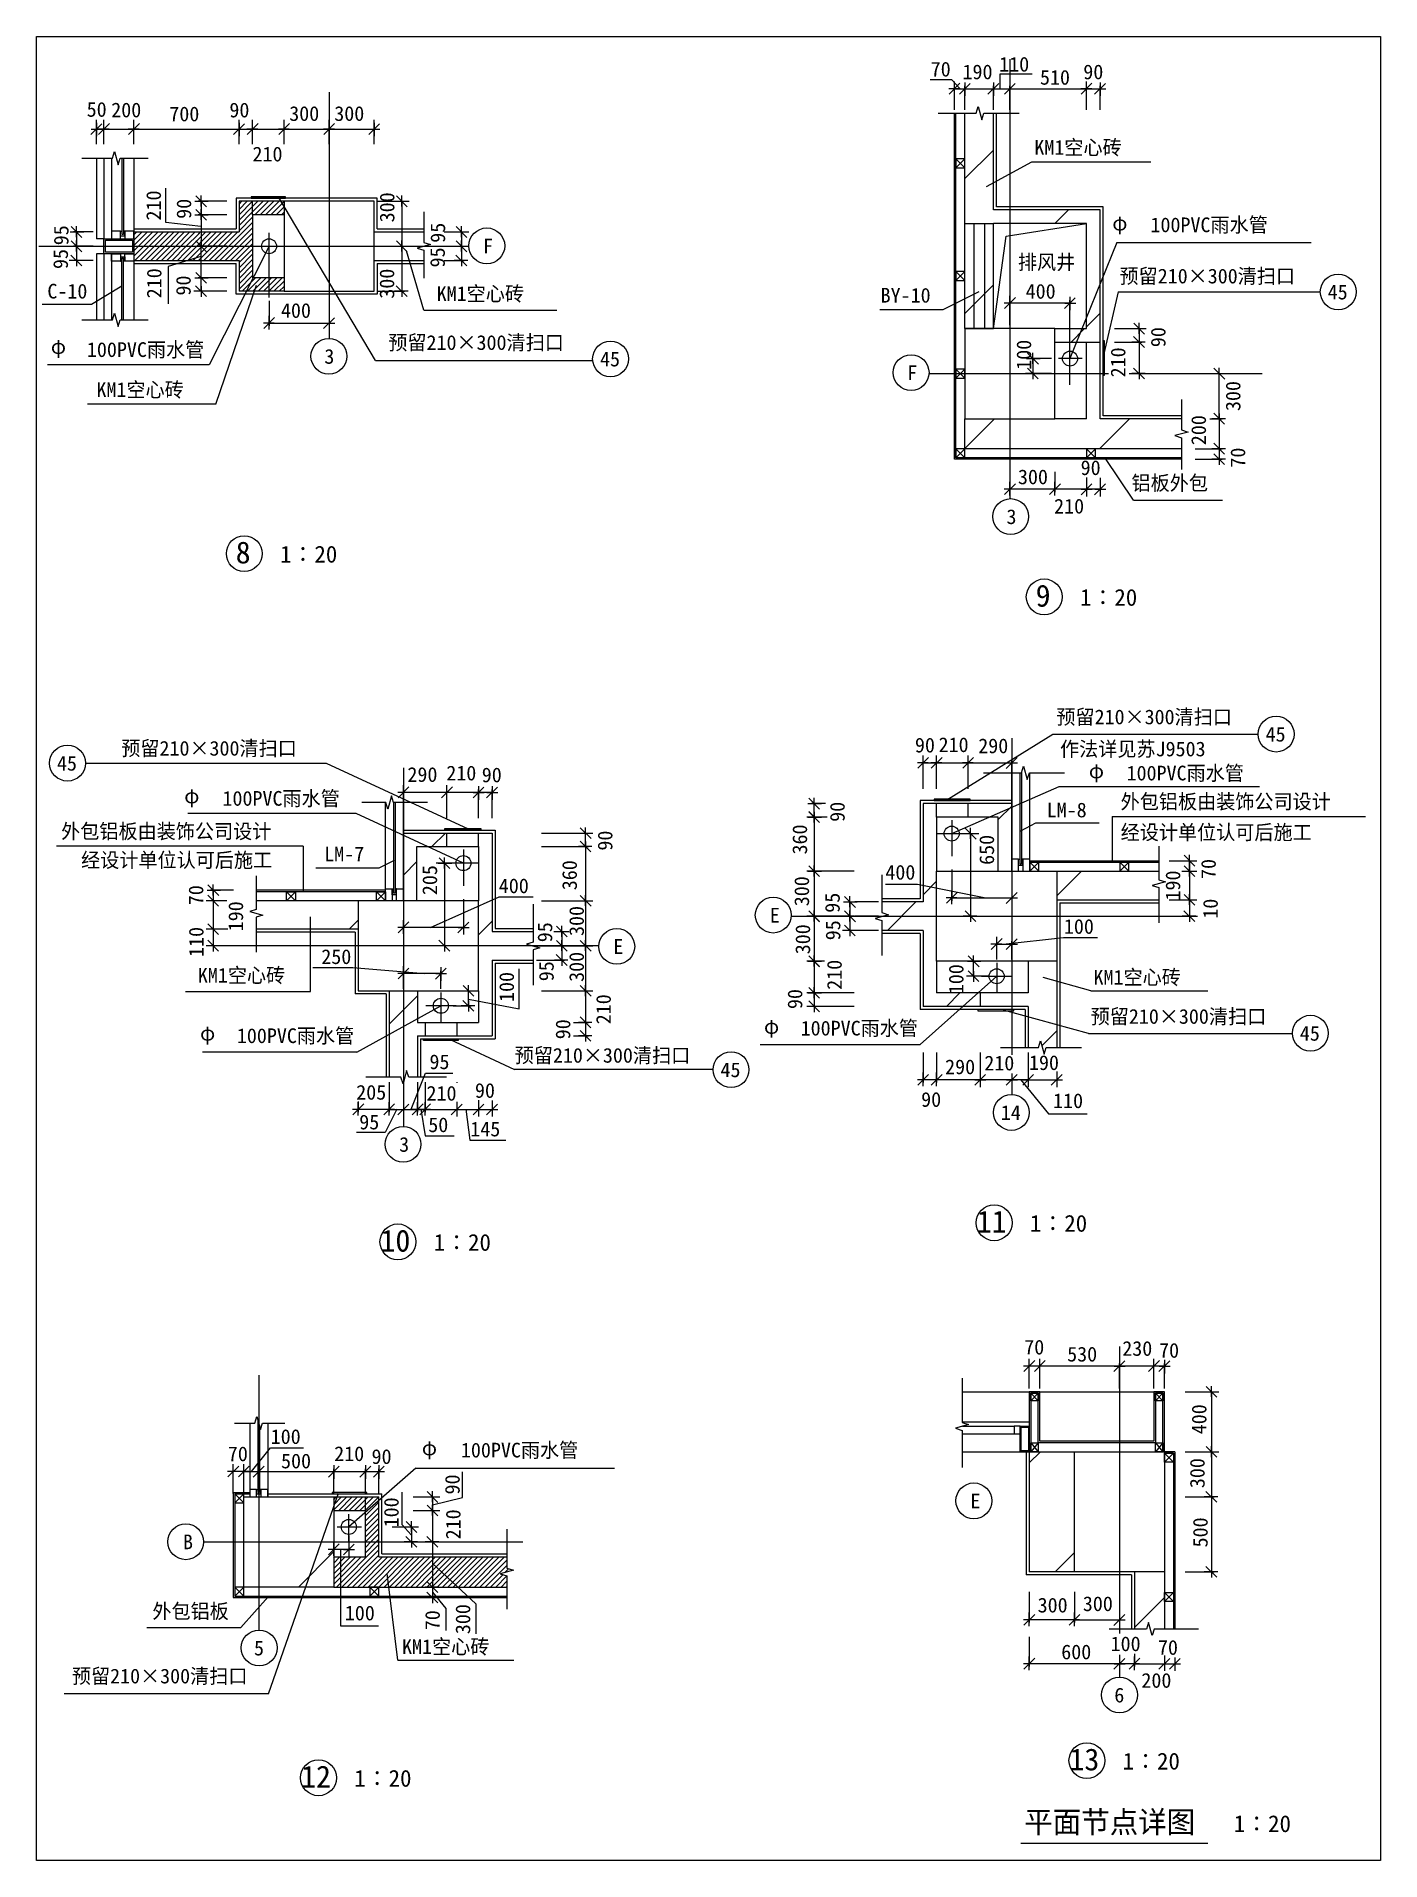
# Model space of a CAD drawing. Header units: metres. Extents: x 64897 to 104848, y 10446 to 64653.
import ezdxf

# ---------------------------------------------------------------- set-up
doc = ezdxf.new("R2010")
doc.units = ezdxf.units.M
for name, color, linetype in [('170', 170, 'Continuous'), ('AXIS', 3, 'Continuous'), ('DOTE', 14, 'Continuous'), ('HATCH', 8, 'Continuous'), ('LVTRY', 6, 'Continuous'), ('MMTEXT', 40, 'Continuous'), ('OTHER', 7, 'Continuous'), ('Q', 4, 'Continuous'), ('TEXT', 3, 'Continuous'), ('WALL', 4, 'Continuous'), ('WINDOW', 2, 'Continuous'), ('细线', 3, 'Continuous')]:
    doc.layers.add(name, color=color, linetype=linetype)

msp = doc.modelspace()

# ---------------------------------------------------------------- texts
for s, height, p in [('110', 437, (93512.75, 63609.78)), ('70', 437, (91477.48, 63463.82)), ('190', 437, (92422.49, 63383.12)), ('510', 437, (94724.99, 63220.46)), ('90', 437, (96013.28, 63382.02)), ('50', 437, (66388.37, 62267.96)), ('200', 437, (67118.75, 62251.04)), ('700', 437, (68845.4, 62132.45)), ('90', 437, (70630.81, 62249.02)), ('300', 437, (72409.6, 62144.34)), ('300', 437, (73748.55, 62144.34)), ('210', 437, (71317.18, 60940.17)), ('400', 437, (94299.49, 56861.87)), ('400', 437, (72163.31, 56291.91)), ('90', 437, (95933.91, 51620.07)), ('300', 437, (94070.35, 51346.99)), ('210', 437, (95145.35, 50476.3)), ('8   ', 651.5, (70818.6, 48993.72)), ('1∶20', 500, (72137.05, 49018.32)), ('9', 651.5, (94597.2, 47709.2)), ('1∶20', 500, (95915.64, 47733.8)), ('90', 437, (91008.58, 43375.67)), ('210', 437, (91711.46, 43386.8)), ('290', 437, (92890.64, 43353.55)), ('290', 437, (75922.98, 42501.26)), ('210', 437, (77078.55, 42545.82)), ('90', 437, (78132.49, 42489.71)), ('400', 437, (78639.17, 39193.94)), ('400', 437, (90128.92, 39596.1)), ('100', 437, (95436.29, 37986.68)), ('250', 437, (73362.74, 37088.2)), ('95', 437, (76577.77, 33964.17)), ('290', 437, (91905.58, 33814.27)), ('210', 437, (93070.27, 33927.3)), ('190', 437, (94398.17, 33938.51)), ('205', 437, (74400.99, 33057.34)), ('210', 437, (76490.18, 33028.96)), ('90', 437, (77929.79, 33111.9)), ('90', 437, (91193.55, 32844.01)), ('110', 437, (95114.53, 32806.98)), ('95', 437, (74491.78, 32173.92)), ('50', 437, (76542.61, 32092.29)), ('145', 437, (77791.08, 31966.08)), ('11', 651.5, (92846.6, 29107.97)), ('1∶20', 500, (94427.25, 29132.56)), ('10', 651.5, (75123.48, 28540.82)), ('1∶20', 500, (76704.13, 28565.42)), ('70', 437, (94257.61, 25484.08)), ('530', 437, (95532.83, 25275.79)), ('230', 437, (97170.97, 25444.71)), ('70', 437, (98265.9, 25388.21)), ('100', 437, (71858.58, 22825.41)), ('70', 437, (70585.12, 22313.23)), ('500', 437, (72166.05, 22100.79)), ('210', 437, (73746.38, 22317.75)), ('90', 437, (74857.17, 22231.64)), ('100', 437, (74061.53, 17583.01)), ('300', 437, (94655.7, 17816.75)), ('300', 437, (95999.35, 17858.33)), ('600', 437, (95357.68, 16426.25)), ('100', 437, (96824.46, 16668.44)), ('70', 437, (98232, 16559.92)), ('200', 437, (97739.64, 15580.28)), ('13', 651.5, (95602.96, 13124.55)), ('1∶20', 500, (97183.61, 13149.14)), ('12', 651.5, (72762.81, 12614.75)), ('1∶20', 500, (74343.46, 12639.35)), ('平面节点详图   ', 651.5, (94257.59, 11264.38)), ('1∶20', 500, (100485.28, 11291.02))]:
    msp.add_text(s, height=height).set_placement(p)
for s, p in [('210', (68596.19, 59184.61)), ('90', (69495.91, 59234.42)), ('300', (75535.63, 59129.13)), ('95', (65849.1, 58448.6)), ('95', (77044.04, 58523.15)), ('95', (65832.01, 57742.39)), ('95', (77035.01, 57789.94)), ('210', (68612.37, 56872.89)), ('90', (69480.73, 56954.17)), ('300', (75530.57, 56861.04)), ('90', (98457.16, 55420.34)), ('100', (94464.54, 54747.23)), ('210', (97263.77, 54522.68)), ('300', (100683.23, 53521.37)), ('200', (99659.35, 52507.78)), ('70', (100825.28, 51840.87)), ('90', (88920.27, 41314.14)), ('360', (87803.33, 40343.58)), ('90', (82015.52, 40458.53)), ('650', (93359.9, 40034.09)), ('360', (80960.25, 39281.19)), ('70', (99951.16, 39615.9)), ('205', (76805.4, 39135.5)), ('300', (87860.98, 38805.24)), ('190', (98894.14, 38975.65)), ('70', (69854.63, 38836.52)), ('95', (88772.96, 38612.66)), ('190', (71038.22, 38060.08)), ('300', (81168.52, 37921.36)), ('10', (100009.73, 38435.55)), ('110', (69863.2, 37298.45)), ('95', (80227.51, 37735.71)), ('300', (87892.71, 37377.84)), ('95', (88790.57, 37794.04)), ('300', (81168.52, 36556.95)), ('95', (80270.8, 36576.75)), ('210', (88832.6, 36321.85)), ('100', (92451.12, 36191.28)), ('100', (79089.51, 35960.16)), ('210', (81969.05, 35297.24)), ('90', (87660.32, 35750.01)), ('90', (80764.11, 34851.79)), ('400', (99673.38, 23112.95)), ('300', (99619.19, 21512.21)), ('90', (77476.05, 21324.67)), ('100', (75661.65, 20346.3)), ('210', (77500.9, 19990.42)), ('500', (99708.92, 19750.71)), ('300', (77789.86, 17172.7)), ('70', (76886.07, 17289.6))]:
    msp.add_text(s, height=437, rotation=90).set_placement(p)
at = {"layer": 'MMTEXT'}
for s, p in [('C-10', (65220.23, 56865.77)), ('BY-10', (89988.53, 56743.84)), ('LM-8', (94924.6, 41447.84)), ('LM-7', (73450.03, 40140.68))]:
    msp.add_text(s, height=437, dxfattribs=at).set_placement(p)
at = {"layer": 'Q'}
for p in [(96875.07, 58888.74), (65323.02, 55220.69), (96177.02, 42608.27), (69288.98, 41864.85), (86522.22, 35015.35), (69758.73, 34814.37), (76351.5, 22488.08)]:
    msp.add_text('φ', height=437, dxfattribs=at).set_placement(p)
at = {"layer": 'TEXT'}
for s, p in [('KM1空心砖', (94557.9, 61138.28)), ('   100PVC雨水管', (97117.47, 58837.58)), ('F', (78169.37, 58208.37)), ('排风井', (94067.86, 57729.15)), ('预留210×300清扫口', (97088.54, 57315.33)), ('KM1空心砖', (76792.35, 56791.78)), ('45', (103277.59, 56839.47)), ('预留210×300清扫口', (75354.23, 55339.45)), ('   100PVC雨水管', (65503.78, 55129.08)), ('3', (73452.75, 54926.3)), ('45', (81647.5, 54848.35)), ('F', (90779.42, 54441.57)), ('KM1空心砖', (66678.88, 53938.59)), ('铝板外包', (97447.24, 51166.14)), ('3', (93729.49, 50163.48)), ('预留210×300清扫口', (95212.67, 44213.24)), ('45', (101431.83, 43699.69)), ('预留210×300清扫口', (67416.49, 43280.86)), ('作法详见苏J9503', (95321.4, 43260.77)), ('45', (65505.23, 42835.96)), ('   100PVC雨水管', (96407.44, 42545.03)), ('   100PVC雨水管', (69533.04, 41792.2)), ('外包铝板由装饰公司设计', (97122.87, 41697.88)), ('外包铝板由装饰公司设计', (65629.73, 40814.64)), ('经设计单位认可后施工', (97122.87, 40785.11)), ('经设计单位认可后施工', (66222.16, 39959.47)), ('E', (86695.5, 38320.34)), ('E', (82044.23, 37390.06)), ('KM1空心砖', (69692.36, 36535.43)), ('KM1空心砖', (96316.68, 36477.02)), ('预留210×300清扫口', (96231.18, 35311.93)), ('   100PVC雨水管', (69961.42, 34739.34)), ('   100PVC雨水管', (86718.88, 34963.88)), ('45', (102449.85, 34809.91)), ('预留210×300清扫口', (79110.78, 34155.83)), ('45', (85228.85, 33726.33)), ('14', (93561.68, 32454.95)), ('3', (75677.14, 31507.91)), ('   100PVC雨水管', (76620.9, 22424.38)), ('E', (92658.55, 20911.86)), ('B', (69251.63, 19696.73)), ('外包铝板', (68341.59, 17637.41)), ('5', (71362.2, 16541.17)), ('KM1空心砖', (75763.26, 16583.9)), ('预留210×300清扫口', (65948.61, 15709.76)), ('6', (96934.92, 15143.1))]:
    msp.add_text(s, height=437, dxfattribs=at).set_placement(p)

# ---------------------------------------------------------------- blocks, each defined once
blk = doc.blocks.new('_DIMX')
at = {"lineweight": 15}
for p, q in [((-471.27, 0), (511.64, 0)), ((0, 567.48), (0, -655.57))]:
    blk.add_line(p, q, dxfattribs=at)
blk.add_lwpolyline([(-492.82, -493.22), (481.23, 480.38)])

# ---------------------------------------------------------------- hatches: boundary and pattern name
at = {"layer": 'HATCH'}
h = msp.add_hatch(dxfattribs=at)
h.set_pattern_fill('ANSI31', scale=892.63)
h.paths.add_polyline_path([(93341.21, 62376.08), (93058.9, 62376.08), (92996.42, 62179.7), (92889.3, 62572.46), (92826.82, 62376.08), (92493.21, 62376.08), (92493.21, 59096.23), (93341.21, 59096.23), (93832.16, 59096.23), (93832.16, 59497.92), (93341.21, 59497.92)])
h.paths.add_polyline_path([(93832.16, 59497.92), (93832.16, 59096.23), (96108.37, 59096.23), (96108.37, 55972.1), (95617.42, 55972.1), (95617.42, 55570.42), (95959.9, 55570.42), (96510.06, 56359.1), (96510.06, 59497.92)])
h.paths.add_polyline_path([(95617.42, 55570.42), (95617.42, 55972.1), (95171.11, 55972.1), (95171.11, 55570.42)])
h.paths.add_polyline_path([(96108.37, 54633.15), (96510.06, 54633.15), (96510.06, 55570.42), (96108.37, 55570.42)])
h.paths.add_polyline_path([(98929.4, 52401.57), (98929.4, 52729.19), (98733.02, 52791.67), (99125.78, 52898.79), (98929.4, 52961.28), (98929.4, 53294.2), (96510.06, 53294.2), (96510.06, 54633.15), (96108.37, 54633.15), (96108.37, 53294.2), (95171.11, 53294.2), (93832.16, 53294.2), (93832.16, 52401.57)])
h.paths.add_polyline_path([(92493.21, 53294.2), (92493.21, 52401.57), (93832.16, 52401.57), (93832.16, 53294.2)])
h = msp.add_hatch(dxfattribs=at)
h.set_pattern_fill('ANSI31', scale=892.63)
h.paths.add_polyline_path([(92761, 59096.23), (92493.21, 59096.23), (92493.21, 56859.96), (92761, 56995.34)])
h.paths.add_polyline_path([(93073.42, 59096.23), (92761, 59096.23), (92761, 55972.1), (93073.42, 55972.1)])
h.paths.add_polyline_path([(93341.21, 59096.23), (93073.42, 59096.23), (93073.42, 55972.1), (93341.21, 55972.1)])
h.paths.add_polyline_path([(92761, 56995.34), (92493.21, 56859.96), (92493.21, 55972.1), (92761, 55972.1)])
h = msp.add_hatch(dxfattribs=at)
h.set_pattern_fill('ANSI31', scale=892.63)
h.paths.add_polyline_path([(76415.55, 58418.78), (76608.82, 58471.49), (76412.44, 58533.98), (76412.44, 58842.78), (74934.74, 58842.78), (74934.74, 58418.78)])
h.paths.add_polyline_path([(76412.44, 57994.78), (76412.44, 58301.89), (76216.06, 58364.38), (76415.55, 58418.78), (74934.74, 58418.78), (74934.74, 57994.78)])
h = msp.add_hatch(dxfattribs=at)
h.set_pattern_fill('ANSI31', scale=892.63)
h.paths.add_polyline_path([(96510.06, 56359.1), (95959.9, 55570.42), (96108.37, 55570.42), (96510.06, 55570.42)])
h = msp.add_hatch(dxfattribs=at)
h.set_pattern_fill('ANSI31', scale=892.63)
h.paths.add_polyline_path([(93884.41, 41789.47), (93160.45, 41453.99), (93482.73, 41453.99), (93482.73, 39847.25), (93884.41, 39847.25), (93884.41, 40204.3)])
h.paths.add_polyline_path([(92588.24, 41855.67), (92588.24, 41453.99), (93160.45, 41453.99), (93884.41, 41789.47), (93884.41, 41855.67)])
h.paths.add_polyline_path([(91650.98, 41855.67), (91650.98, 41453.99), (92588.24, 41453.99), (92588.24, 41855.67)])
h.paths.add_polyline_path([(91650.98, 41453.99), (91650.98, 41855.67), (91249.29, 41855.67), (91249.29, 38932.3), (90025.06, 38932.3), (90025.06, 38614.56), (90221.44, 38552.07), (90060.92, 38508.3), (91652.83, 38508.3), (91652.83, 39847.25), (91650.98, 39847.25)])
h.paths.add_polyline_path([(91249.29, 38084.29), (91249.29, 35830.4), (92347.18, 35830.4), (92838.09, 36232.08), (91650.98, 36232.08), (91650.98, 37169.35), (91652.83, 37169.35), (91652.83, 38508.3), (90060.92, 38508.3), (89828.68, 38444.96), (90025.06, 38382.47), (90025.06, 38084.29)])
h.paths.add_polyline_path([(92947.15, 35830.4), (92947.15, 36232.08), (92838.09, 36232.08), (92347.18, 35830.4)])
h.paths.add_polyline_path([(92947.15, 36232.08), (92947.15, 35830.4), (93438.1, 35830.4), (93438.1, 35830.39), (93884.41, 35830.39), (93884.41, 36232.08)])
h = msp.add_hatch(dxfattribs=at)
h.set_pattern_fill('ANSI31', scale=892.63)
h.paths.add_polyline_path([(75802.39, 40978.72), (75802.39, 40912.53), (76526.36, 40577.04), (77098.56, 40577.04), (77098.56, 40978.72)])
h.paths.add_polyline_path([(76204.07, 40577.04), (76526.36, 40577.04), (75802.39, 40912.53), (75802.39, 38970.3), (76204.07, 38970.3)])
h.paths.add_polyline_path([(77098.56, 40978.72), (77098.56, 40577.04), (78035.82, 40577.04), (78035.82, 40978.72)])
h.paths.add_polyline_path([(78035.82, 38970.3), (78033.97, 38970.3), (78033.97, 37631.35), (79625.88, 37631.35), (79465.36, 37675.13), (79661.74, 37737.61), (79661.74, 38055.35), (78437.51, 38055.35), (78437.51, 40978.72), (78035.82, 40978.72), (78035.82, 40577.04)])
h.paths.add_polyline_path([(78033.97, 36292.4), (78437.51, 36292.4), (78437.51, 37207.35), (79661.74, 37207.35), (79661.74, 37505.53), (79858.12, 37568.01), (79625.88, 37631.35), (78033.97, 37631.35)])
h.paths.add_polyline_path([(78437.51, 36292.4), (78035.82, 36292.4), (78035.82, 35355.13), (78437.51, 35355.13)])
h.paths.add_polyline_path([(76226.39, 35355.13), (76226.39, 35466), (75802.39, 35233.04), (75802.39, 33568.69), (75899.29, 33923.99), (75961.77, 33727.61), (76226.39, 33727.61), (76226.39, 34953.44), (76248.7, 34953.44), (76248.7, 34953.45), (78437.51, 34953.45), (78437.51, 35355.13), (78035.82, 35355.13)])
h.paths.add_polyline_path([(75802.39, 35233.04), (76226.39, 35466), (76226.39, 36292.4), (75802.39, 36292.4)])
h.paths.add_polyline_path([(75802.39, 36292.4), (75378.39, 36292.4), (75378.39, 35000.09), (75802.39, 35233.04)])
h.paths.add_polyline_path([(75802.39, 35233.04), (75378.39, 35000.09), (75378.39, 33727.61), (75729.69, 33727.61), (75792.17, 33531.23), (75802.39, 33568.69)])
h = msp.add_hatch(dxfattribs=at)
h.set_pattern_fill('ANSI31', scale=892.63)
h.paths.add_polyline_path([(95223.36, 39847.25), (95223.36, 38999.24), (98255.43, 38999.24), (98255.43, 39357.47), (98059.05, 39419.95), (98451.81, 39527.07), (98255.43, 39589.55), (98255.43, 39847.25)])
h.paths.add_polyline_path([(94375.36, 36232.08), (93884.41, 36232.08), (93884.41, 35830.39), (94375.36, 35830.39), (94375.36, 35516.12), (95223.36, 35281.69), (95223.36, 37169.35), (94375.36, 37169.35)])
h.paths.add_polyline_path([(94375.36, 35516.12), (94375.36, 34604.55), (94680.79, 34604.55), (94743.27, 34800.93), (94850.39, 34408.17), (94912.88, 34604.55), (95223.36, 34604.55), (95223.36, 35281.69)])
h = msp.add_hatch(dxfattribs=at)
h.set_pattern_fill('ANSI31', scale=892.6)
h.paths.add_polyline_path([(74463.44, 38122.3), (74463.44, 38970.3), (71431.37, 38970.3), (71431.37, 38712.61), (71234.99, 38650.12), (71627.75, 38543.01), (71431.37, 38480.52), (71431.37, 38122.3)])
h = msp.add_hatch(dxfattribs=at)
h.set_pattern_fill('ANSI31', scale=892.63)
h.paths.add_polyline_path([(95747.4, 21253.09), (94408.45, 21253.09), (94408.45, 19021.51), (95747.4, 19021.51)])
h.paths.add_polyline_path([(94408.45, 22592.04), (94408.45, 21253.09), (95747.4, 21253.09), (95747.4, 22592.04)])
h = msp.add_hatch(dxfattribs=at)
h.set_pattern_fill('AN31C', scale=1338.95)
h.set_pattern_definition([(45, (0, 0), (-3006.03, 3006.03), [])])
h.paths.add_polyline_path([(73735.04, 21251.46), (71503.46, 21251.46), (71503.46, 19912.51), (73735.04, 19912.51)])
h.paths.add_polyline_path([(73735.04, 19912.51), (71503.46, 19912.51), (71503.46, 18573.56), (73735.04, 18573.56)])
h.paths.add_polyline_path([(71503.46, 19912.51), (71057.14, 19912.51), (71057.14, 18573.56), (71503.46, 18573.56)])
h.paths.add_polyline_path([(71503.46, 21251.46), (71057.14, 21251.46), (71057.14, 21072.94), (71057.14, 19912.51), (71503.46, 19912.51)])
h = msp.add_hatch(dxfattribs=at)
h.set_pattern_fill('ANSI31', scale=892.63)
h.paths.add_polyline_path([(97532.67, 17324.37), (97888.16, 17324.37), (97950.64, 17520.75), (98057.76, 17127.99), (98120.24, 17324.37), (98425.3, 17324.37), (98425.3, 19021.51), (97532.67, 19021.51)])

# ---------------------------------------------------------------- linework, layer by layer
for p, q in [((93543.72, 63103.34), (93543.72, 63541.07)), ((93543.72, 63541.07), (94490.77, 63541.07)), ((92109.68, 63363.53), (91461.35, 63363.53)), ((92340.19, 63104.44), (92109.68, 63363.53)), ((68742.27, 59121.77), (68742.27, 60140.48)), ((69786.22, 59008.58), (68742.27, 59121.77)), ((69786.22, 58119.23), (68807.02, 57820.08)), ((68807.02, 57820.08), (68807.02, 56712.44)), ((76606.08, 38177.36), (78647.57, 39087.33)), ((78647.57, 39087.33), (79665.17, 39087.33)), ((91088.87, 39449.76), (90129.65, 39449.76)), ((93115.75, 39049.76), (91088.87, 39449.76)), ((93626.92, 37682.05), (95421.31, 37876.26)), ((95421.31, 37876.26), (96430.66, 37876.26)), ((74297.03, 36972.22), (73113.5, 36972.22)), ((76441.56, 36800.41), (74297.03, 36972.22)), ((79245.06, 35757.26), (79245.06, 36949.8)), ((77737.82, 36040.23), (79245.06, 35757.26)), ((76035.02, 32771.03), (76457.31, 33845.45)), ((76457.31, 33845.45), (77268.1, 33845.45)), ((94142.92, 33651.73), (94978.13, 32635.32)), ((75611.25, 32769.91), (75256.53, 32083.63)), ((76322.17, 32770.1), (76446.04, 31982.56)), ((77662.68, 32776.01), (77775.3, 31853.47)), ((94978.13, 32635.32), (96126.8, 32635.32)), ((75256.53, 32083.63), (74406.32, 32083.63)), ((76446.04, 31982.56), (77313.14, 31982.56)), ((77775.3, 31853.47), (78845.09, 31853.47)), ((71289.23, 22006.73), (71857.05, 22708.38)), ((71857.05, 22708.38), (72835.79, 22708.38)), ((77555.86, 21237.67), (77555.86, 22001.38)), ((75769.02, 20421.08), (75769.02, 21393)), ((76667.67, 21019.47), (77555.86, 21237.67)), ((76037.82, 20120.56), (75769.02, 20421.08)), ((73928.88, 19682.51), (73928.88, 17418.98)), ((76669.04, 19275.52), (77955.39, 18073.28)), ((76666.36, 18423.5), (77066.21, 17931.13)), ((77066.21, 17931.13), (77066.21, 17280.82)), ((77955.39, 18073.28), (77955.39, 17181.97)), ((73928.88, 17418.98), (75061.71, 17418.98))]:
    msp.add_line(p, q)
msp.add_lwpolyline([(64896.51, 64653.16), (104848.1, 64653.16), (104848.1, 10445.66), (64896.51, 10445.66)], close=True)
at = {"layer": '170'}
msp.add_line((94153.02, 10957.32), (99718.61, 10957.32), dxfattribs=at)
at = {"layer": 'AXIS'}
for p, q in [((92180.79, 62475.93), (92180.79, 63184.66)), ((92181.12, 63101.46), (92492.87, 63101.46)), ((92493.21, 62475.93), (92493.21, 63184.66)), ((92493.21, 62475.93), (92493.21, 63184.66)), ((92493.54, 63101.46), (93340.88, 63101.46)), ((93341.21, 62475.93), (93341.21, 63184.66)), ((93341.21, 62475.93), (93341.21, 63184.66)), ((93341.54, 63101.46), (93831.82, 63101.46)), ((93832.16, 62475.93), (93832.16, 63184.66)), ((93832.16, 62475.93), (93832.16, 63184.66)), ((93832.49, 63101.46), (96108.04, 63101.46)), ((96108.37, 62475.93), (96108.37, 63184.66)), ((96108.37, 62475.93), (96108.37, 63184.66)), ((96108.71, 63101.46), (96509.73, 63101.46)), ((96510.06, 62475.93), (96510.06, 63184.66)), ((66677.55, 61902.88), (66677.22, 61902.88)), ((66677.88, 61452.24), (66677.88, 62176.18)), ((66677.88, 61902.88), (66901.04, 61902.88)), ((66901.04, 61452.24), (66901.04, 62176.18)), ((66901.04, 61452.24), (66901.04, 62176.18)), ((66901.37, 61902.88), (67793.34, 61902.88)), ((66901.37, 61902.88), (66901.71, 61902.88)), ((67793.67, 61452.24), (67793.67, 62176.18)), ((67793.67, 61452.24), (67793.67, 62176.18)), ((67794.01, 61902.88), (70917.56, 61902.88)), ((70917.89, 61452.24), (70917.89, 62176.18)), ((70917.89, 61452.24), (70917.89, 62176.18)), ((70918.22, 61902.88), (71319.24, 61902.88)), ((71319.58, 61452.24), (71319.58, 62176.18)), ((71319.58, 61452.24), (71319.58, 62176.18)), ((71319.91, 61902.88), (72256.51, 61902.88)), ((72256.84, 61452.24), (72256.84, 62176.18)), ((72256.84, 61452.24), (72256.84, 62176.18)), ((72257.17, 61902.88), (73595.46, 61902.88)), ((73595.79, 61452.24), (73595.79, 62176.18)), ((73595.79, 61452.24), (73595.79, 62176.18)), ((73596.12, 61902.88), (74934.41, 61902.88)), ((74934.74, 61452.24), (74934.74, 62176.18)), ((75034.59, 59757.73), (75836.99, 59757.73)), ((75753.79, 59757.4), (75753.79, 58419.12)), ((66578.04, 58842.78), (66001.61, 58842.78)), ((66084.81, 58842.45), (66084.81, 58419.12)), ((77014.9, 58842.78), (77611.96, 58842.78)), ((77528.76, 58842.45), (77528.76, 58419.12)), ((66578.04, 58418.78), (66001.61, 58418.78)), ((66578.04, 58418.78), (66001.61, 58418.78)), ((66084.81, 58418.45), (66084.81, 57995.12)), ((75034.59, 58418.78), (75836.99, 58418.78)), ((75034.59, 58418.78), (75836.99, 58418.78)), ((75753.79, 58418.45), (75753.79, 57080.17)), ((77014.9, 58418.78), (77611.96, 58418.78)), ((77014.9, 58418.78), (77611.96, 58418.78)), ((77528.76, 58418.45), (77528.76, 57995.12)), ((66578.04, 57994.78), (66001.61, 57994.78)), ((77014.9, 57994.78), (77611.96, 57994.78)), ((75034.59, 57079.83), (75836.99, 57079.83)), ((71810.52, 56798.47), (71810.52, 56051.17)), ((73595.79, 56798.47), (73595.79, 56051.17)), ((93832.16, 56071.95), (93832.16, 56815.79)), ((95617.09, 56732.59), (93832.49, 56732.59)), ((95617.42, 56071.95), (95617.42, 56815.79)), ((71810.86, 56134.37), (73595.46, 56134.37)), ((96944.14, 55972.1), (97752.7, 55972.1)), ((97669.5, 55971.77), (97669.5, 55570.75)), ((96944.14, 55570.42), (97752.7, 55570.42)), ((96944.14, 55570.42), (97752.7, 55570.42)), ((97669.5, 55570.09), (97669.5, 54633.49)), ((95071.26, 55079.47), (94432.41, 55079.47)), ((94515.62, 55079.14), (94515.62, 54633.49)), ((95071.26, 54633.15), (94432.41, 54633.15)), ((97395.43, 54633.15), (97752.7, 54633.15)), ((99334.34, 54633.15), (100136.2, 54633.15)), ((100053, 53294.54), (100053, 54632.82)), ((99772.86, 53294.2), (100136.2, 53294.2)), ((99772.86, 53294.2), (100136.2, 53294.2)), ((100053, 53293.87), (100053, 52401.9)), ((99334.34, 52401.57), (100136.2, 52401.57)), ((99334.34, 52401.57), (100136.2, 52401.57)), ((99334.34, 52089.15), (100136.2, 52089.15)), ((100053, 52401.24), (100053, 52089.48)), ((93832.16, 51715.59), (93832.16, 51115.67)), ((95171.11, 51715.59), (95171.11, 51115.67)), ((95171.11, 51715.59), (95171.11, 51115.67)), ((96108.37, 51550.54), (96108.37, 51115.67)), ((96108.37, 51517.66), (96108.37, 51115.67)), ((96510.06, 51537.83), (96510.06, 51115.67)), ((95170.77, 51198.88), (93832.49, 51198.88)), ((96108.04, 51198.88), (95171.44, 51198.88)), ((96509.73, 51198.88), (96108.71, 51198.88)), ((91249.29, 42297.16), (91249.29, 43148.13)), ((91249.63, 43064.93), (91650.65, 43064.93)), ((91650.98, 42297.16), (91650.98, 43148.13)), ((91650.98, 42297.16), (91650.98, 43148.13)), ((91651.31, 43064.93), (92587.91, 43064.93)), ((92588.24, 42297.16), (92588.24, 43148.13)), ((92588.24, 42297.16), (92588.24, 43148.13)), ((92588.58, 43064.93), (93884.08, 43064.93)), ((93884.41, 42297.16), (93884.41, 43148.13)), ((75802.39, 41420.22), (75802.39, 42271.19)), ((77098.23, 42187.98), (75802.72, 42187.98)), ((77098.56, 41420.22), (77098.56, 42271.19)), ((77098.56, 41420.22), (77098.56, 42271.19)), ((78035.49, 42187.98), (77098.89, 42187.98)), ((78035.82, 41420.22), (78035.82, 42271.19)), ((78035.82, 41420.22), (78035.82, 42271.19)), ((78437.18, 42187.98), (78036.16, 42187.98)), ((78437.51, 41420.22), (78437.51, 42271.19)), ((88352.81, 41855.67), (87930.19, 41855.67)), ((88013.39, 41454.32), (88013.39, 41855.34)), ((88401.27, 41453.99), (87930.19, 41453.99)), ((88359.74, 41453.99), (87930.19, 41453.99)), ((88013.39, 41453.65), (88013.39, 39847.58)), ((79908.8, 40978.72), (81303.09, 40978.72)), ((81219.88, 40577.37), (81219.88, 40978.39)), ((92200.84, 40963.04), (92746.45, 40963.04)), ((92663.25, 40962.7), (92663.25, 38508.63)), ((79908.8, 40577.04), (81303.09, 40577.04)), ((79908.8, 40577.04), (81303.09, 40577.04)), ((81219.88, 40576.71), (81219.88, 38970.63)), ((98568.51, 40159.67), (99251.7, 40159.67)), ((99168.5, 40159.33), (99168.5, 39847.58)), ((77485.96, 40086.09), (76940.35, 40086.09)), ((77023.55, 40085.76), (77023.55, 37631.68)), ((89202.81, 39847.25), (87930.19, 39847.25)), ((89200.96, 39847.25), (87930.19, 39847.25)), ((88013.39, 39846.91), (88013.39, 38508.63)), ((92101, 39895.85), (92101, 38970.74)), ((93884.41, 39895.85), (93884.41, 38970.74)), ((98944.14, 39847.25), (99251.7, 39847.25)), ((98975.78, 39847.25), (99251.7, 39847.25)), ((99168.5, 39846.91), (99168.5, 38999.58)), ((70753.06, 39282.72), (70069.87, 39282.72)), ((70153.07, 39282.39), (70153.07, 38970.63)), ((92101.33, 39053.94), (93884.08, 39053.94)), ((70555.39, 38970.3), (70069.87, 38970.3)), ((70491.4, 38970.3), (70069.87, 38970.3)), ((70153.07, 38969.97), (70153.07, 38122.63)), ((75802.39, 39018.9), (75802.39, 38093.79)), ((77585.8, 39018.9), (77585.8, 38093.79)), ((79906.94, 38970.3), (81303.09, 38970.3)), ((79908.8, 38970.3), (81303.09, 38970.3)), ((81219.88, 38969.97), (81219.88, 37631.68)), ((89200.96, 38508.3), (87930.19, 38508.3)), ((89202.51, 38508.3), (87930.19, 38508.3)), ((88013.39, 38507.96), (88013.39, 37169.68)), ((89075.81, 38931.96), (89075.81, 38508.63)), ((89075.81, 38507.96), (89075.81, 38084.63)), ((89925.22, 38932.3), (89222.78, 38932.3)), ((89925.22, 38508.3), (89222.78, 38508.3)), ((89925.22, 38508.3), (89222.78, 38508.3)), ((92200.84, 38508.3), (92746.45, 38508.3)), ((98568.51, 38999.24), (99251.7, 38999.24)), ((98568.51, 38999.24), (99251.7, 38999.24)), ((98568.51, 38508.3), (99251.7, 38508.3)), ((99168.5, 38998.91), (99168.5, 38508.63)), ((70579.7, 38122.3), (70069.87, 38122.3)), ((70560.25, 38122.3), (70069.87, 38122.3)), ((70153.07, 38121.96), (70153.07, 37631.68)), ((77585.47, 38176.99), (75802.72, 38176.99)), ((80271.74, 38055.35), (80591.61, 38055.35)), ((80508.4, 38055.02), (80508.4, 37631.68)), ((89925.22, 38084.29), (89222.78, 38084.29)), ((70753.06, 37631.35), (70069.87, 37631.35)), ((77485.96, 37631.35), (76940.35, 37631.35)), ((79761.58, 37631.35), (80591.61, 37631.35)), ((79761.58, 37631.35), (80591.61, 37631.35)), ((79907.25, 37631.35), (81303.09, 37631.35)), ((79908.8, 37631.35), (81303.09, 37631.35)), ((80508.4, 37631.02), (80508.4, 37207.68)), ((81219.88, 37631.02), (81219.88, 36292.73)), ((93438.1, 37223.42), (93438.1, 37764.83)), ((93438.43, 37681.63), (93884.08, 37681.63)), ((93884.41, 37223.42), (93884.41, 37764.83)), ((75802.39, 36346.48), (75802.39, 36887.89)), ((76918.18, 36346.48), (76918.18, 36887.89)), ((79761.58, 37207.35), (80591.61, 37207.35)), ((88318.51, 37169.35), (87930.19, 37169.35)), ((88302.97, 37169.35), (87930.19, 37169.35)), ((88013.39, 37169.01), (88013.39, 36232.41)), ((93201.29, 37169.35), (92670.85, 37169.35)), ((92754.06, 36723.36), (92754.06, 37169.01)), ((76917.85, 36804.68), (75802.72, 36804.68)), ((93201.29, 36723.03), (92670.85, 36723.03)), ((77287.28, 36292.4), (77817.71, 36292.4)), ((77287.28, 35846.08), (77817.71, 35846.08)), ((77734.51, 35846.41), (77734.51, 36292.07)), ((79907.25, 36292.4), (81303.09, 36292.4)), ((79908.8, 36292.4), (81303.09, 36292.4)), ((81219.88, 36292.07), (81219.88, 35355.47)), ((89200.96, 36232.08), (87930.19, 36232.08)), ((89202.04, 36232.08), (87930.19, 36232.08)), ((89201.43, 35830.39), (87930.19, 35830.39)), ((88013.39, 36231.75), (88013.39, 35830.72)), ((80856.62, 35355.13), (81303.09, 35355.13)), ((80940.44, 35355.13), (81303.09, 35355.13)), ((81219.88, 35354.8), (81219.88, 34953.78)), ((80861.03, 34953.44), (81303.09, 34953.44)), ((91249.29, 34455.27), (91249.29, 33563.21)), ((91650.98, 34455.27), (91650.98, 33563.21)), ((91650.98, 34455.27), (91650.98, 33563.21)), ((92947.15, 34455.27), (92947.15, 33563.21)), ((92947.15, 34455.27), (92947.15, 33563.21)), ((94375.36, 34455.27), (94375.36, 33563.21)), ((94375.36, 34455.27), (94375.36, 33563.21)), ((91650.65, 33646.41), (91249.63, 33646.41)), ((92946.82, 33646.41), (91651.31, 33646.41)), ((93884.08, 33646.41), (92947.48, 33646.41)), ((93884.41, 33801.07), (93884.41, 33563.21)), ((94375.03, 33646.41), (93884.75, 33646.41)), ((94375.7, 33646.41), (95223.03, 33646.41)), ((95223.36, 33892.02), (95223.36, 33563.21)), ((75378.39, 33578.32), (75378.39, 32686.26)), ((75378.39, 33578.32), (75378.39, 32686.26)), ((75802.39, 33578.32), (75802.39, 32686.26)), ((75802.39, 33578.32), (75802.39, 32686.26)), ((76226.39, 33578.32), (76226.39, 32686.26)), ((76226.39, 33578.32), (76226.39, 32686.26)), ((76449.55, 33578.32), (76449.55, 32686.26)), ((76449.55, 33578.32), (76449.55, 32686.26)), ((77386.81, 33578.32), (77386.81, 33552.3)), ((74463.44, 33007.26), (74463.44, 32686.26)), ((75378.05, 32769.46), (74463.77, 32769.46)), ((75378.72, 32769.46), (75802.05, 32769.46)), ((75802.72, 32769.46), (76226.06, 32769.46)), ((76226.72, 32769.46), (76449.21, 32769.46)), ((76449.88, 32769.46), (77386.48, 32769.46)), ((77386.81, 32989.77), (77386.81, 32686.26)), ((77386.81, 32961.65), (77386.81, 32686.26)), ((77387.14, 32769.46), (78035.49, 32769.46)), ((78035.82, 33040.4), (78035.82, 32686.26)), ((78035.82, 32984.15), (78035.82, 32686.26)), ((78036.16, 32769.46), (78437.18, 32769.46)), ((78437.51, 33029.15), (78437.51, 32686.26)), ((94408.45, 24477.15), (94408.45, 25221.19)), ((94720.54, 25137.99), (94408.78, 25137.99)), ((94720.87, 24477.15), (94720.87, 25221.19)), ((94720.87, 24477.15), (94720.87, 25221.19)), ((97086.02, 25137.99), (94721.2, 25137.99)), ((97086.35, 24477.15), (97086.35, 25221.19)), ((97086.35, 24477.15), (97086.35, 25221.19)), ((98112.55, 25137.99), (97086.68, 25137.99)), ((98112.88, 24477.15), (98112.88, 25221.19)), ((98112.88, 24477.15), (98112.88, 25221.19)), ((98424.97, 25137.99), (98113.21, 25137.99)), ((98425.3, 24477.15), (98425.3, 25221.19)), ((99044.56, 24377.31), (99904.83, 24377.31)), ((99821.63, 24376.98), (99821.63, 22592.37)), ((99044.56, 22592.04), (99904.83, 22592.04)), ((99044.56, 22592.04), (99904.83, 22592.04)), ((99821.63, 22591.71), (99821.63, 21253.42)), ((70744.72, 21351.31), (70744.72, 22088.71)), ((71056.81, 22005.5), (70745.06, 22005.5)), ((71057.14, 21351.31), (71057.14, 22088.71)), ((71057.14, 21351.31), (71057.14, 22088.71)), ((71057.48, 22005.5), (71503.13, 22005.5)), ((71503.46, 21351.31), (71503.46, 22088.71)), ((71503.46, 21351.31), (71503.46, 22088.71)), ((71503.79, 22005.5), (73734.71, 22005.5)), ((73735.04, 21351.31), (73735.04, 22088.71)), ((73735.04, 21351.31), (73735.04, 22088.71)), ((73735.38, 22005.5), (74671.98, 22005.5)), ((74672.31, 21351.31), (74672.31, 22088.71)), ((74672.31, 21351.31), (74672.31, 22088.71)), ((74672.64, 22005.5), (75073.66, 22005.5)), ((75073.99, 21351.31), (75073.99, 22088.71)), ((76095.68, 21251.46), (76750.11, 21251.46)), ((76666.9, 21251.13), (76666.9, 20850.11)), ((99044.56, 21253.09), (99904.83, 21253.09)), ((99044.56, 21253.09), (99904.83, 21253.09)), ((99821.63, 21252.76), (99821.63, 19021.84)), ((76095.68, 20849.78), (76750.11, 20849.78)), ((76095.68, 20849.78), (76750.11, 20849.78)), ((76666.9, 20849.45), (76666.9, 19912.85)), ((73735.04, 20109.06), (73735.04, 19606.15)), ((74181.36, 20109.06), (74181.36, 19606.15)), ((75467.91, 20358.83), (76122.34, 20358.83)), ((76039.14, 20358.5), (76039.14, 19912.85)), ((74181.03, 19689.36), (73735.38, 19689.36)), ((75467.91, 19912.51), (76122.34, 19912.51)), ((76095.68, 19912.51), (76750.11, 19912.51)), ((76095.68, 19912.51), (76750.11, 19912.51)), ((76666.9, 19912.18), (76666.9, 18573.9)), ((99044.56, 19021.51), (99904.83, 19021.51)), ((76095.68, 18573.56), (76750.11, 18573.56)), ((76095.68, 18573.56), (76750.11, 18573.56)), ((76666.9, 18573.23), (76666.9, 18261.47)), ((94408.45, 18432.96), (94408.45, 17514.27)), ((95747.4, 18432.96), (95747.4, 17514.27)), ((95747.4, 18432.96), (95747.4, 17514.27)), ((97086.35, 18432.96), (97086.35, 17514.27)), ((76095.68, 18261.14), (76750.11, 18261.14)), ((95747.07, 17597.47), (94408.78, 17597.47)), ((95747.73, 17597.47), (97086.02, 17597.47)), ((94408.45, 17090.16), (94408.45, 16211.58)), ((97086.02, 16294.78), (94408.78, 16294.78)), ((97086.35, 16562.68), (97086.35, 16211.58)), ((97086.35, 16509.03), (97086.35, 16211.58)), ((97532.33, 16294.78), (97086.68, 16294.78)), ((97532.67, 16587.07), (97532.67, 16211.58)), ((97532.67, 16533.42), (97532.67, 16211.58)), ((97533, 16294.78), (98424.97, 16294.78)), ((98425.3, 16536.97), (98425.3, 16211.58)), ((98425.3, 16464.27), (98425.3, 16211.58)), ((98425.63, 16294.78), (98737.39, 16294.78)), ((98737.72, 16483.66), (98737.72, 16211.58))]:
    msp.add_line(p, q, dxfattribs=at)
for centre in [(78282.37, 58430.49), (103591.29, 57061.6), (73588, 55148.43), (81961.19, 55070.47), (90894.44, 54663.69), (93854.43, 50385.6), (71073.38, 49283.51), (94851.97, 47998.99), (101745.53, 43921.81), (65818.92, 43058.09), (86796.7, 38542.46), (82145.42, 37612.19), (102763.55, 35032.03), (85542.55, 33948.45), (93875.38, 32677.08), (75793.04, 31730.03), (93363.58, 29397.75), (75640.45, 28830.6), (92759.75, 21133.99), (69333.46, 19918.85), (71516.02, 16763.3), (97088.91, 15365.22), (96119.93, 13414.33), (73279.79, 12904.54)]:
    msp.add_circle(centre, 532.76, dxfattribs=at)
at = {"layer": 'DOTE'}
for p, q in [((93832.16, 63978.49), (93832.16, 50905.32)), ((73595.79, 62999.94), (73595.79, 55653.98)), ((71810.52, 56898.32), (71810.52, 58819.62)), ((64962.82, 58418.78), (77382, 58418.78)), ((95617.42, 54301.92), (95617.42, 56646.74)), ((95978.9, 55079.47), (95277.86, 55079.47)), ((91449.2, 54633.15), (96766.08, 54633.15)), ((97379.56, 54633.15), (101329.11, 54633.15)), ((93884.41, 43799.4), (93884.41, 34393.74)), ((75802.39, 42922.45), (75802.39, 32268.32)), ((92101, 41363.59), (92101, 40290.32)), ((91650.98, 40963.04), (92906.47, 40963.04)), ((77585.8, 40486.64), (77585.8, 39413.37)), ((78035.82, 40086.09), (76780.33, 40086.09)), ((87352.5, 38508.3), (99403.9, 38508.3)), ((81622.72, 37631.35), (70282.9, 37631.35)), ((93438.1, 37123.58), (93438.1, 36232.08)), ((92988.08, 36723.03), (93884.41, 36723.03)), ((77368.2, 35846.08), (76471.86, 35846.08)), ((76918.18, 36246.63), (76918.18, 35355.13)), ((93884.41, 33772.02), (93884.41, 33208.34)), ((97086.35, 25722.91), (97086.35, 17196.84)), ((71503.46, 24865.77), (71503.46, 17298.72)), ((74181.36, 19912.51), (74181.36, 20737.06)), ((73834.08, 20358.83), (74561.3, 20358.83)), ((69878.88, 19912.51), (79354.89, 19912.51)), ((97086.35, 16494.39), (97086.35, 15899.62))]:
    msp.add_line(p, q, dxfattribs=at)
at = {"layer": 'HATCH'}
for p, q in [((70917.89, 59670.95), (71004.67, 59757.73)), ((70917.89, 59513.16), (71162.47, 59757.73)), ((70917.89, 59355.36), (71319.58, 59757.05)), ((71319.58, 59757.05), (71320.26, 59757.73)), ((71319.58, 59599.25), (71478.06, 59757.73)), ((71319.58, 59441.45), (71635.86, 59757.73)), ((71391.97, 59356.05), (71793.65, 59757.73)), ((71549.77, 59356.05), (71951.45, 59757.73)), ((71707.56, 59356.05), (72109.25, 59757.73)), ((71865.36, 59356.05), (72256.84, 59747.53)), ((70612.5, 58418.78), (71319.58, 59125.86)), ((70917.89, 59197.56), (71319.58, 59599.25)), ((70917.89, 59039.77), (71319.58, 59441.45)), ((70917.89, 58881.97), (71319.58, 59283.65)), ((72023.16, 59356.05), (72256.84, 59589.73)), ((72180.95, 59356.05), (72256.84, 59431.94)), ((67793.67, 58755.89), (67880.57, 58842.78)), ((67793.67, 58598.09), (68038.36, 58842.78)), ((67793.67, 58440.3), (68196.16, 58842.78)), ((67929.96, 58418.78), (68353.96, 58842.78)), ((68087.75, 58418.78), (68511.75, 58842.78)), ((68245.55, 58418.78), (68669.55, 58842.78)), ((68403.35, 58418.78), (68827.35, 58842.78)), ((68561.14, 58418.78), (68985.14, 58842.78)), ((68718.94, 58418.78), (69142.94, 58842.78)), ((68876.74, 58418.78), (69300.74, 58842.78)), ((69034.53, 58418.78), (69458.53, 58842.78)), ((69192.33, 58418.78), (69616.33, 58842.78)), ((69350.13, 58418.78), (69721.66, 58790.32)), ((69507.92, 58418.78), (69654.57, 58565.43)), ((69654.57, 58565.43), (69931.92, 58842.78)), ((69665.72, 58418.78), (70089.72, 58842.78)), ((69721.66, 58790.32), (69774.13, 58842.78)), ((69823.52, 58418.78), (70247.52, 58842.78)), ((69981.31, 58418.78), (70405.31, 58842.78)), ((70139.11, 58418.78), (70563.11, 58842.78)), ((70296.91, 58418.78), (70720.91, 58842.78)), ((70454.7, 58418.78), (70878.71, 58842.78)), ((70770.3, 58418.78), (71319.58, 58968.06)), ((70928.09, 58418.78), (71319.58, 58810.26)), ((71085.89, 58418.78), (71319.58, 58652.47)), ((67793.67, 58282.5), (67929.96, 58418.78)), ((67793.67, 58124.7), (68087.75, 58418.78)), ((67821.55, 57994.78), (68245.55, 58418.78)), ((67979.35, 57994.78), (68403.35, 58418.78)), ((68137.14, 57994.78), (68561.14, 58418.78)), ((68294.94, 57994.78), (68718.94, 58418.78)), ((68452.74, 57994.78), (68876.74, 58418.78)), ((68610.53, 57994.78), (69034.53, 58418.78)), ((68768.33, 57994.78), (69192.33, 58418.78)), ((68926.13, 57994.78), (69350.13, 58418.78)), ((69083.92, 57994.78), (69319.97, 58230.83)), ((69241.72, 57994.78), (69519.07, 58272.14)), ((69319.97, 58230.83), (69507.92, 58418.78)), ((69408.6, 58003.87), (69823.52, 58418.78)), ((69519.07, 58272.14), (69665.72, 58418.78)), ((69557.31, 57994.78), (69981.31, 58418.78)), ((69721.66, 58001.33), (70139.11, 58418.78)), ((69872.91, 57994.78), (70296.91, 58418.78)), ((70030.7, 57994.78), (70454.7, 58418.78)), ((70188.5, 57994.78), (70612.5, 58418.78)), ((70346.3, 57994.78), (70770.3, 58418.78)), ((70504.09, 57994.78), (70928.09, 58418.78)), ((70661.89, 57994.78), (71085.89, 58418.78)), ((70819.69, 57994.78), (71243.69, 58418.78)), ((70917.89, 57935.19), (71319.58, 58336.87)), ((70917.89, 57777.39), (71319.58, 58179.08)), ((70917.89, 57619.6), (71319.58, 58021.28)), ((71243.69, 58418.78), (71319.58, 58494.67)), ((70917.89, 57461.8), (71319.58, 57863.48)), ((70917.89, 57304), (71319.58, 57705.69)), ((70917.89, 57146.2), (71319.58, 57547.89)), ((71009.32, 57079.83), (71411, 57481.52)), ((71167.11, 57079.83), (71568.8, 57481.52)), ((71324.91, 57079.83), (71726.59, 57481.52)), ((71810.52, 57407.65), (71884.39, 57481.52)), ((71810.52, 57249.85), (72042.19, 57481.52)), ((71810.52, 57092.06), (72199.98, 57481.52)), ((71482.71, 57079.83), (71810.52, 57407.65)), ((71640.5, 57079.83), (71810.52, 57249.85)), ((71798.3, 57079.83), (71810.52, 57092.06)), ((71956.1, 57079.83), (72256.84, 57380.58)), ((72113.89, 57079.83), (72256.84, 57222.78)), ((73735.04, 21178.36), (73808.15, 21251.46)), ((73735.04, 21020.57), (73965.94, 21251.46)), ((73735.04, 20862.77), (74123.74, 21251.46)), ((73879.85, 20849.78), (74281.54, 21251.46)), ((74037.65, 20849.78), (74439.33, 21251.46)), ((74195.44, 20849.78), (74597.13, 21251.46)), ((74627.68, 21124.22), (74754.93, 21251.46)), ((74627.68, 20966.42), (74912.72, 21251.46)), ((74668.83, 20849.78), (75070.52, 21251.46)), ((74353.24, 20849.78), (74627.68, 21124.22)), ((74511.04, 20849.78), (74627.68, 20966.42)), ((74672.31, 20695.46), (75073.99, 21097.14)), ((74672.31, 20537.66), (75073.99, 20939.34)), ((74672.31, 20379.86), (75073.99, 20781.55)), ((74672.31, 20222.07), (75073.99, 20623.75)), ((74672.31, 20064.27), (75073.99, 20465.95)), ((74678.35, 19912.51), (75073.99, 20308.16)), ((74836.15, 19912.51), (75073.99, 20150.36)), ((73812.79, 18573.56), (75073.99, 19834.77)), ((73970.59, 18573.56), (75073.99, 19676.97)), ((74128.38, 18573.56), (75073.99, 19519.17)), ((74672.31, 19906.47), (74678.35, 19912.51)), ((74672.31, 19748.68), (74836.15, 19912.51)), ((74672.31, 19590.88), (74993.94, 19912.51)), ((74993.94, 19912.51), (75073.99, 19992.56)), ((73735.04, 19442.6), (73758.64, 19466.2)), ((73735.04, 19284.8), (73916.44, 19466.2)), ((73735.04, 19127), (74074.24, 19466.2)), ((73735.04, 18969.21), (74232.03, 19466.2)), ((73735.04, 18811.41), (74389.83, 19466.2)), ((73735.04, 18653.61), (74547.63, 19466.2)), ((74286.18, 18573.56), (75178.81, 19466.2)), ((74443.98, 18573.56), (75336.61, 19466.2)), ((74601.77, 18573.56), (75494.41, 19466.2)), ((74759.57, 18573.56), (75652.2, 19466.2)), ((74917.37, 18573.56), (75810, 19466.2)), ((75075.17, 18573.56), (75967.8, 19466.2)), ((75232.96, 18573.56), (76125.6, 19466.2)), ((75390.76, 18573.56), (76283.39, 19466.2)), ((75548.56, 18573.56), (76441.19, 19466.2)), ((75706.35, 18573.56), (76598.99, 19466.2)), ((75864.15, 18573.56), (76599.96, 19309.37)), ((76021.95, 18573.56), (76599.96, 19151.57)), ((76198.27, 18592.09), (76599.96, 18993.78)), ((76337.54, 18573.56), (77230.17, 19466.2)), ((76495.34, 18573.56), (77387.97, 19466.2)), ((76599.96, 19309.37), (76756.78, 19466.2)), ((76599.96, 19151.57), (76914.58, 19466.2)), ((76599.96, 18993.78), (77072.38, 19466.2)), ((76653.13, 18573.56), (77545.77, 19466.2)), ((76810.93, 18573.56), (77703.56, 19466.2)), ((76968.73, 18573.56), (77861.36, 19466.2)), ((77126.52, 18573.56), (78019.16, 19466.2)), ((77284.32, 18573.56), (78176.95, 19466.2)), ((77442.12, 18573.56), (78334.75, 19466.2)), ((77599.91, 18573.56), (78492.55, 19466.2)), ((77757.71, 18573.56), (78650.34, 19466.2)), ((77915.51, 18573.56), (78808.14, 19466.2)), ((78073.3, 18573.56), (78875.61, 19375.87)), ((78231.1, 18573.56), (78875.61, 19218.07)), ((78816.44, 19001.11), (78931, 19115.66)), ((79033.41, 19060.28), (79050.7, 19077.57)), ((76179.74, 18573.56), (76198.27, 18592.09)), ((78388.9, 18573.56), (78754.93, 18939.6)), ((78546.69, 18573.56), (78874.64, 18901.51)), ((78704.49, 18573.56), (78875.61, 18744.68)), ((78862.29, 18573.56), (78875.61, 18586.88))]:
    msp.add_line(p, q, dxfattribs=at)
at = {"layer": 'LVTRY'}
for p, q in [((94720.87, 24377.31), (94408.45, 24377.31)), ((94408.45, 24377.31), (94408.45, 22592.04)), ((94676.24, 24332.68), (94453.08, 24332.68)), ((94453.08, 24332.68), (94453.08, 22592.04)), ((94676.24, 22859.83), (94676.24, 24332.68)), ((94720.87, 22904.46), (94720.87, 24377.31)), ((98425.3, 24377.31), (98112.88, 24377.31)), ((98112.88, 24377.31), (98112.88, 22904.46)), ((98380.67, 24332.68), (98157.51, 24332.68)), ((98157.51, 24332.68), (98157.51, 22859.83)), ((98380.67, 22592.04), (98380.67, 24332.68)), ((98425.3, 22592.04), (98425.3, 24377.31)), ((98157.51, 22859.83), (94676.24, 22859.83)), ((98112.88, 22904.46), (94720.87, 22904.46))]:
    msp.add_line(p, q, dxfattribs=at)
at = {"layer": 'OTHER'}
for p, q in [((91699.67, 62376.08), (92826.82, 62376.08)), ((92180.79, 52089.15), (92180.79, 62376.08)), ((92225.42, 52133.78), (92225.42, 62376.08)), ((92826.82, 62376.08), (92889.3, 62572.46)), ((92889.3, 62572.46), (92996.42, 62179.7)), ((92996.42, 62179.7), (93058.9, 62376.08)), ((93058.9, 62376.08), (94103.59, 62376.08)), ((66248.37, 61036.35), (67153.48, 61036.35)), ((66677.88, 61036.35), (66677.88, 58641.94)), ((66901.04, 61036.35), (66901.04, 58641.94)), ((67153.48, 61036.35), (67215.96, 61232.72)), ((67215.96, 61232.72), (67323.08, 60839.97)), ((67323.08, 60839.97), (67385.56, 61036.35)), ((67385.56, 61036.35), (68219.25, 61036.35)), ((92225.42, 61015.52), (92493.21, 60747.73)), ((92493.21, 61015.52), (92225.42, 60747.73)), ((93136.16, 60193.63), (94478.82, 60931.04)), ((94478.82, 60931.04), (98022.63, 60931.04)), ((70552.17, 59757.73), (69705.4, 59757.73)), ((69788.61, 59757.4), (69788.61, 59356.38)), ((75024, 59847), (70828.63, 59847)), ((70828.63, 59847), (70828.63, 58932.05)), ((74970.68, 55024.86), (72096.14, 59871.37)), ((75024, 58932.05), (75024, 59847)), ((70552.17, 59356.05), (69705.4, 59356.05)), ((70552.17, 59356.05), (69705.4, 59356.05)), ((69788.61, 59355.72), (69788.61, 58419.12)), ((76412.44, 59439.09), (76412.44, 58533.98)), ((66901.04, 58641.94), (66677.88, 58641.94)), ((67391.99, 58731.21), (67391.99, 58865.1)), ((67391.99, 58865.1), (67436.62, 58865.1)), ((67391.99, 58731.21), (67525.88, 58731.21)), ((67525.88, 58865.1), (67481.25, 58865.1)), ((67793.67, 58932.05), (70828.63, 58932.05)), ((75024, 58932.05), (76412.44, 58932.05)), ((66677.88, 58195.63), (66677.88, 56229.45)), ((66901.04, 58195.63), (66677.88, 58195.63)), ((66901.04, 58195.63), (66901.04, 56229.45)), ((67391.99, 58106.36), (67525.88, 58106.36)), ((67391.99, 58106.36), (67391.99, 57972.47)), ((70552.17, 58418.78), (69705.4, 58418.78)), ((70552.17, 58418.78), (69705.4, 58418.78)), ((69788.61, 57481.85), (69788.61, 58418.45)), ((71810.52, 58418.78), (70024.97, 54893.28)), ((76412.81, 56521.25), (75895.73, 58285.14)), ((76608.82, 58471.49), (76216.06, 58364.38)), ((76216.06, 58364.38), (76412.44, 58301.89)), ((76412.44, 58533.98), (76608.82, 58471.49)), ((76412.44, 58301.89), (76412.44, 57468.21)), ((97011.89, 58529.79), (95617.42, 55079.47)), ((97011.89, 58529.79), (102789.75, 58529.79)), ((67391.99, 57972.47), (67436.62, 57972.47)), ((67525.88, 57972.47), (67481.25, 57972.47)), ((67793.67, 57905.52), (70828.63, 57905.52)), ((70552.17, 57481.52), (69705.4, 57481.52)), ((70552.17, 57481.52), (69705.4, 57481.52)), ((69788.61, 57080.17), (69788.61, 57481.19)), ((70828.63, 56990.57), (70828.63, 57905.52)), ((75024, 57905.52), (76412.44, 57905.52)), ((75024, 57905.52), (75024, 56990.57)), ((92493.21, 57668.06), (92225.42, 57400.27)), ((92225.42, 57668.06), (92493.21, 57400.27)), ((66534.53, 56697.92), (67436.62, 57239)), ((70552.17, 57079.83), (69705.4, 57079.83)), ((70224.17, 53730.1), (71438.69, 57262.13)), ((75024, 56990.57), (70828.63, 56990.57)), ((91850.7, 56535.14), (92920.96, 57076.21)), ((97052.77, 57061.99), (96621.79, 55221.7)), ((97052.77, 57061.99), (103063.17, 57061.99)), ((65061.03, 56697.92), (66534.53, 56697.92)), ((67153.48, 56229.45), (67215.96, 56425.83)), ((67215.96, 56425.83), (67323.08, 56033.07)), ((76412.81, 56521.25), (80365.12, 56521.25)), ((89968.03, 56535.14), (91850.7, 56535.14)), ((66248.37, 56229.45), (67153.48, 56229.45)), ((67323.08, 56033.07), (67385.56, 56229.45)), ((67385.56, 56229.45), (68219.25, 56229.45)), ((70024.97, 54893.28), (65220.07, 54893.28)), ((74970.68, 55024.86), (81433.1, 55024.86)), ((92225.42, 54767.05), (92493.21, 54499.26)), ((92493.21, 54767.05), (92225.42, 54499.26)), ((70224.17, 53730.1), (66409.63, 53730.1)), ((98929.4, 53866.39), (98929.4, 52961.28)), ((99125.78, 52898.79), (98733.02, 52791.67)), ((98733.02, 52791.67), (98929.4, 52729.19)), ((98929.4, 52961.28), (99125.78, 52898.79)), ((98929.4, 52729.19), (98929.4, 51783.45)), ((98929.4, 52089.15), (92180.79, 52089.15)), ((92493.21, 52401.57), (92225.42, 52133.78)), ((92225.42, 52401.57), (92493.21, 52133.78)), ((98929.4, 52133.78), (92225.42, 52133.78)), ((96108.37, 52401.57), (96376.16, 52133.78)), ((96376.16, 52401.57), (96108.37, 52133.78)), ((97503.25, 50873.87), (96671.98, 52108.66)), ((97503.25, 50873.87), (100146.06, 50873.87)), ((91952.41, 41969.52), (95108.03, 43921.81)), ((95108.03, 43921.81), (101214.08, 43921.81)), ((73521.43, 43044.86), (66366.56, 43044.86)), ((77734.39, 41092.57), (73521.43, 43044.86)), ((94177.41, 42767.83), (94239.9, 42964.21)), ((94239.9, 42964.21), (94347.01, 42571.45)), ((92101, 40963.04), (95291.35, 42360.85)), ((93050.26, 42767.83), (94177.41, 42767.83)), ((94347.01, 42571.45), (94409.5, 42767.83)), ((94409.5, 42767.83), (95454.19, 42767.83)), ((95291.35, 42360.85), (101254.54, 42360.85)), ((75277.3, 41890.88), (74566.36, 41890.88)), ((75339.79, 41694.5), (75277.3, 41890.88)), ((75446.9, 42087.26), (75339.79, 41694.5)), ((75509.39, 41890.88), (75446.9, 42087.26)), ((76515.56, 41890.88), (75509.39, 41890.88)), ((93884.41, 41944.93), (91160.03, 41944.93)), ((91160.03, 41944.93), (91160.03, 39021.56)), ((74395.45, 41564.5), (69398.07, 41564.5)), ((77585.8, 40086.09), (74395.45, 41564.5)), ((94152.31, 41050.22), (94606.8, 41279.99)), ((94606.8, 41279.99), (96489.46, 41279.99)), ((96869.8, 41470.94), (96869.8, 40131.84)), ((96869.8, 41470.94), (104398.3, 41470.94)), ((75802.39, 41067.99), (78526.77, 41067.99)), ((78526.77, 41067.99), (78526.77, 38144.61)), ((72822.19, 40594), (65493.38, 40594)), ((72822.19, 40594), (72822.19, 39254.89)), ((75085.34, 39948.93), (75539.83, 40178.7)), ((94085.26, 40025.77), (94085.26, 40204.3)), ((94085.26, 40204.3), (94129.89, 40204.3)), ((94219.15, 40204.3), (94174.52, 40204.3)), ((94419.99, 40159.67), (98255.43, 40159.67)), ((94687.78, 40115.04), (94419.99, 39847.25)), ((94419.99, 40115.04), (94687.78, 39847.25)), ((94419.99, 40115.04), (98255.43, 40115.04)), ((97095.17, 40115.04), (97362.96, 39847.25)), ((97362.96, 40115.04), (97095.17, 39847.25)), ((98255.43, 40585.95), (98255.43, 39589.55)), ((71431.37, 39709.01), (71431.37, 38712.61)), ((73202.67, 39948.93), (75085.34, 39948.93)), ((90025.06, 39741.71), (90025.06, 38614.56)), ((94085.26, 40025.77), (94219.15, 40025.77)), ((98255.43, 39589.55), (98451.81, 39527.07)), ((75266.81, 39282.72), (71431.37, 39282.72)), ((75266.81, 39238.09), (71431.37, 39238.09)), ((72323.84, 39238.09), (72591.63, 38970.3)), ((72591.63, 39238.09), (72323.84, 38970.3)), ((74999.02, 39238.09), (75266.81, 38970.3)), ((75266.81, 39238.09), (74999.02, 38970.3)), ((75467.65, 39327.35), (75512.28, 39327.35)), ((75601.54, 39148.83), (75467.65, 39148.83)), ((75601.54, 39327.35), (75556.91, 39327.35)), ((75601.54, 39148.83), (75601.54, 39327.35)), ((98451.81, 39527.07), (98059.05, 39419.95)), ((98059.05, 39419.95), (98255.43, 39357.47)), ((98255.43, 39357.47), (98255.43, 38312.78)), ((71431.37, 38712.61), (71234.99, 38650.12)), ((71234.99, 38650.12), (71627.75, 38543.01)), ((71627.75, 38543.01), (71431.37, 38480.52)), ((73041.28, 36269.16), (73041.28, 38494.55)), ((79661.74, 38864.76), (79661.74, 37737.61)), ((90221.44, 38552.07), (89828.68, 38444.96)), ((91160.03, 39021.56), (90025.06, 39021.56)), ((90025.06, 38614.56), (90221.44, 38552.07)), ((95312.63, 38909.98), (95312.63, 34604.55)), ((95312.63, 38909.98), (98255.43, 38909.98)), ((71431.37, 38480.52), (71431.37, 37435.83)), ((74374.17, 38033.03), (71431.37, 38033.03)), ((74374.17, 38033.03), (74374.17, 36203.14)), ((78526.77, 38144.61), (79661.74, 38144.61)), ((89828.68, 38444.96), (90025.06, 38382.47)), ((90025.06, 38382.47), (90025.06, 37337.78)), ((91160.03, 37995.03), (90025.06, 37995.03)), ((91160.03, 37995.03), (91160.03, 35741.13)), ((79661.74, 37737.61), (79465.36, 37675.13)), ((79465.36, 37675.13), (79858.12, 37568.01)), ((79858.12, 37568.01), (79661.74, 37505.53)), ((79661.74, 37505.53), (79661.74, 36460.84)), ((78526.77, 37118.08), (79661.74, 37118.08)), ((78526.77, 37118.08), (78526.77, 34864.18)), ((91161.6, 34691.7), (93438.1, 36723.03)), ((96237.6, 36295.5), (94819.66, 36687.48)), ((69327.27, 36269.16), (73041.28, 36269.16)), ((75289.12, 36203.14), (74374.17, 36203.14)), ((74419.16, 34473.07), (76918.18, 35846.08)), ((75289.12, 36203.14), (75289.12, 33727.61)), ((96237.6, 36295.5), (99710.12, 36295.5)), ((94286.1, 35741.13), (91160.03, 35741.13)), ((96165.37, 35021.27), (93639.1, 35719.65)), ((94286.1, 35741.13), (94286.1, 34604.55)), ((76315.65, 34864.18), (78526.77, 34864.18)), ((76315.65, 34864.18), (76315.65, 33727.61)), ((77197.16, 34841.58), (79102.74, 33950.79)), ((94680.79, 34604.55), (94743.27, 34800.93)), ((94743.27, 34800.93), (94850.39, 34408.17)), ((96165.37, 35021.27), (102230, 35021.27)), ((74419.16, 34473.07), (69829.11, 34473.07)), ((86403.76, 34691.7), (91161.6, 34691.7)), ((93553.64, 34604.55), (94680.79, 34604.55)), ((94850.39, 34408.17), (94912.88, 34604.55)), ((94912.88, 34604.55), (95957.56, 34604.55)), ((75729.69, 33727.61), (74685, 33727.61)), ((75792.17, 33531.23), (75729.69, 33727.61)), ((75899.29, 33923.99), (75792.17, 33531.23)), ((75961.77, 33727.61), (75899.29, 33923.99)), ((77088.92, 33727.61), (75961.77, 33727.61)), ((84999.7, 33950.79), (79102.74, 33950.79)), ((92408.09, 24775.9), (92408.09, 23461.84)), ((92408.09, 24377.31), (98425.3, 24377.31)), ((94453.08, 24332.68), (94676.24, 24109.52)), ((94676.24, 24332.68), (94453.08, 24109.52)), ((98157.51, 24332.68), (98380.67, 24109.52)), ((98380.67, 24332.68), (98157.51, 24109.52)), ((70787.62, 23446.93), (71384.33, 23446.93)), ((71384.33, 23446.93), (71446.82, 23643.31)), ((71446.82, 23643.31), (71553.93, 23250.55)), ((71553.93, 23250.55), (71616.42, 23446.93)), ((71616.42, 23446.93), (72275.47, 23446.93)), ((92604.46, 23399.35), (92211.71, 23292.24)), ((92408.09, 23461.84), (92604.46, 23399.35)), ((92211.71, 23292.24), (92408.09, 23229.75)), ((92408.09, 23229.75), (92408.09, 22122.13)), ((94676.24, 22859.83), (94453.08, 22592.04)), ((94453.08, 22859.83), (94676.24, 22592.04)), ((98380.67, 22859.83), (98157.51, 22592.04)), ((98157.51, 22859.83), (98380.67, 22592.04)), ((92408.09, 22592.04), (94408.45, 22592.04)), ((94319.19, 22592.04), (94319.19, 18932.24)), ((98737.72, 22592.04), (98425.3, 22592.04)), ((98693.09, 22547.41), (98425.3, 22547.41)), ((98693.09, 22547.41), (98425.3, 22279.62)), ((98425.3, 22547.41), (98693.09, 22279.62)), ((98693.09, 22547.41), (98693.09, 17324.37)), ((98737.72, 22592.04), (98737.72, 17324.37)), ((76168.29, 22107.79), (74181.36, 20358.83)), ((76168.29, 22107.79), (82078.87, 22107.79)), ((70744.72, 21385.36), (70744.72, 18261.14)), ((70744.72, 21385.36), (71235.67, 21385.36)), ((70789.35, 21340.73), (70789.35, 18305.77)), ((70789.35, 21340.73), (71235.67, 21340.73)), ((71057.14, 21340.73), (70789.35, 21072.94)), ((70789.35, 21340.73), (71057.14, 21072.94)), ((71436.51, 21340.73), (71436.51, 21474.62)), ((71436.51, 21474.62), (71481.14, 21474.62)), ((71436.51, 21340.73), (71570.41, 21340.73)), ((71570.41, 21474.62), (71525.78, 21474.62)), ((71771.25, 21340.73), (75163.26, 21340.73)), ((71790.7, 15396.83), (73873.9, 21361.85)), ((75163.26, 19555.46), (75163.26, 21340.73)), ((78875.61, 20292.23), (78875.61, 19133.29)), ((75163.26, 19555.46), (78875.61, 19555.46)), ((75641.77, 16395.71), (75321.05, 18972.71)), ((79071.99, 19070.8), (78679.23, 18963.69)), ((78875.61, 19133.29), (79071.99, 19070.8)), ((70789.35, 18573.56), (71057.14, 18305.77)), ((71057.14, 18573.56), (70789.35, 18305.77)), ((75073.99, 18573.56), (74806.2, 18305.77)), ((74806.2, 18573.56), (75073.99, 18305.77)), ((78679.23, 18963.69), (78875.61, 18901.2)), ((78875.61, 18901.2), (78875.61, 17913.49)), ((97443.4, 18932.24), (94319.19, 18932.24)), ((97443.4, 18932.24), (97443.4, 17324.37)), ((70744.72, 18261.14), (78875.61, 18261.14)), ((70789.35, 18305.77), (78875.61, 18305.77)), ((70967.47, 17370.44), (71779.67, 18285.11)), ((98693.09, 18410.58), (98425.3, 18142.79)), ((98425.3, 18410.58), (98693.09, 18142.79)), ((68174.99, 17370.44), (70967.47, 17370.44)), ((97950.64, 17520.75), (97888.16, 17324.37)), ((98057.76, 17127.99), (97950.64, 17520.75)), ((97888.16, 17324.37), (96780.53, 17324.37)), ((98120.24, 17324.37), (98057.76, 17127.99)), ((99434.31, 17324.37), (98120.24, 17324.37)), ((75641.77, 16395.71), (79085.8, 16395.71)), ((71790.7, 15396.83), (65715.07, 15396.83))]:
    msp.add_line(p, q, dxfattribs=at)
for points in [[(98929.4, 53383.47), (96599.32, 53383.47), (96599.32, 59587.18), (93430.47, 59587.18), (93430.47, 62376.08)], [(93341.21, 55972.1), (93719.56, 58721.27), (96108.37, 59096.23)]]:
    msp.add_lwpolyline(points, dxfattribs=at)
for points in [[(92225.42, 60747.73), (92493.21, 60747.73), (92493.21, 61015.52), (92225.42, 61015.52)], [(72301.47, 59847), (72301.47, 59891.63), (71274.94, 59891.63), (71274.94, 59847)], [(67793.67, 58195.63), (66901.04, 58195.63), (66901.04, 58641.94), (67793.67, 58641.94)], [(67749.04, 58240.26), (66945.67, 58240.26), (66945.67, 58597.31), (67749.04, 58597.31)], [(92225.42, 57400.27), (92493.21, 57400.27), (92493.21, 57668.06), (92225.42, 57668.06)], [(96599.32, 54586.6), (96643.95, 54586.6), (96643.95, 55613.13), (96599.32, 55613.13)], [(92225.42, 54499.26), (92493.21, 54499.26), (92493.21, 54767.05), (92225.42, 54767.05)], [(92225.42, 52133.78), (92493.21, 52133.78), (92493.21, 52401.57), (92225.42, 52401.57)], [(96108.37, 52133.78), (96376.16, 52133.78), (96376.16, 52401.57), (96108.37, 52401.57)], [(91584.03, 41989.57), (91584.03, 41944.93), (92655.19, 41944.93), (92655.19, 41989.57)], [(78102.77, 41112.62), (78102.77, 41067.99), (77031.61, 41067.99), (77031.61, 41112.62)], [(94419.99, 39847.25), (94687.78, 39847.25), (94687.78, 40115.04), (94419.99, 40115.04)], [(97095.17, 39847.25), (97362.96, 39847.25), (97362.96, 40115.04), (97095.17, 40115.04)], [(72591.63, 38970.3), (72323.84, 38970.3), (72323.84, 39238.09), (72591.63, 39238.09)], [(75266.81, 38970.3), (74999.02, 38970.3), (74999.02, 39238.09), (75266.81, 39238.09)], [(92880.2, 35741.13), (92880.2, 35696.49), (93951.36, 35696.49), (93951.36, 35741.13)], [(77431.44, 34864.18), (77431.44, 34819.55), (76404.91, 34819.55), (76404.91, 34864.18)], [(94676.24, 24109.52), (94453.08, 24109.52), (94453.08, 24332.68), (94676.24, 24332.68)], [(98380.67, 24109.52), (98157.51, 24109.52), (98157.51, 24332.68), (98380.67, 24332.68)], [(94140.66, 23350.78), (93962.13, 23350.78), (93962.13, 23127.62), (94140.66, 23127.62)], [(94408.45, 22592.04), (94140.66, 22592.04), (94140.66, 23350.78), (94408.45, 23350.78)], [(94381.67, 22618.82), (94167.44, 22618.82), (94167.44, 23324), (94381.67, 23324)], [(94676.24, 22592.04), (94453.08, 22592.04), (94453.08, 22859.83), (94676.24, 22859.83)], [(98380.67, 22592.04), (98157.51, 22592.04), (98157.51, 22859.83), (98380.67, 22859.83)], [(98693.09, 22279.62), (98425.3, 22279.62), (98425.3, 22547.41), (98693.09, 22547.41)], [(70789.35, 21072.94), (71057.14, 21072.94), (71057.14, 21340.73), (70789.35, 21340.73)], [(74716.94, 21340.73), (74716.94, 21385.36), (73690.41, 21385.36), (73690.41, 21340.73)], [(70789.35, 18305.77), (71057.14, 18305.77), (71057.14, 18573.56), (70789.35, 18573.56)], [(74806.2, 18305.77), (75073.99, 18305.77), (75073.99, 18573.56), (74806.2, 18573.56)], [(98693.09, 18142.79), (98425.3, 18142.79), (98425.3, 18410.58), (98693.09, 18410.58)]]:
    msp.add_lwpolyline(points, close=True, dxfattribs=at)
for centre in [(71810.52, 58418.78), (95617.42, 55079.47), (92101, 40963.04), (77585.8, 40086.09), (93438.1, 36723.03), (76918.18, 35846.08), (74181.36, 20358.83)]:
    msp.add_circle(centre, 223.16, dxfattribs=at)
at = {"layer": 'WALL'}
for p, q in [((92493.21, 55972.1), (92493.21, 62376.08)), ((93341.21, 59497.92), (93341.21, 62376.08)), ((70917.89, 59757.73), (70917.89, 58842.78)), ((72256.84, 59757.73), (70917.89, 59757.73)), ((71319.58, 59356.05), (71319.58, 59757.73)), ((72256.84, 59356.05), (71319.58, 59356.05)), ((71319.58, 59356.05), (71319.58, 57481.52)), ((93341.21, 55972.1), (93341.21, 59096.23)), ((67793.67, 58842.78), (70917.89, 58842.78)), ((74934.74, 58842.78), (76412.44, 58842.78)), ((67793.67, 57994.78), (70917.89, 57994.78)), ((70917.89, 57994.78), (70917.89, 57079.83)), ((72256.84, 57481.52), (71319.58, 57481.52)), ((74934.74, 57994.78), (76412.44, 57994.78)), ((72256.84, 57079.83), (70917.89, 57079.83)), ((95171.11, 55972.1), (96108.37, 55972.1)), ((95171.11, 55570.42), (96108.37, 55570.42)), ((96108.37, 55570.42), (96510.06, 55570.42)), ((96108.37, 53740.52), (96108.37, 55570.42)), ((96108.37, 54633.15), (96510.06, 54633.15)), ((92493.21, 52401.57), (92493.21, 53294.2)), ((96108.37, 53294.2), (95171.11, 53294.2)), ((98929.4, 53294.2), (96510.06, 53294.2)), ((98929.4, 52401.57), (92493.21, 52401.57)), ((93884.41, 41855.67), (91249.29, 41855.67)), ((91249.29, 41855.67), (91249.29, 38932.3)), ((91650.98, 41453.99), (91650.98, 41855.67)), ((92588.24, 41453.99), (92588.24, 41855.67)), ((93884.41, 39847.25), (93884.41, 41855.67)), ((93482.73, 41453.99), (91650.98, 41453.99)), ((91650.98, 41453.99), (91650.98, 39847.25)), ((93482.73, 39847.25), (93482.73, 41453.99)), ((75802.39, 40978.72), (78437.51, 40978.72)), ((75802.39, 38970.3), (75802.39, 40978.72)), ((77098.56, 40577.04), (77098.56, 40978.72)), ((78035.82, 40577.04), (78035.82, 40978.72)), ((78437.51, 40978.72), (78437.51, 38055.35)), ((76204.07, 40577.04), (78035.82, 40577.04)), ((76204.07, 38970.3), (76204.07, 40577.04)), ((78035.82, 40577.04), (78035.82, 38970.3)), ((91650.98, 39847.25), (91652.83, 39847.25)), ((95223.36, 39847.25), (98255.43, 39847.25)), ((74463.44, 38970.3), (71431.37, 38970.3)), ((78035.82, 38970.3), (78033.97, 38970.3)), ((91249.29, 38932.3), (90025.06, 38932.3)), ((95223.36, 38999.24), (95223.36, 34604.55)), ((95223.36, 38999.24), (98255.43, 38999.24)), ((74463.44, 38122.3), (71431.37, 38122.3)), ((78437.51, 38055.35), (79661.74, 38055.35)), ((91249.29, 38084.29), (90025.06, 38084.29)), ((91249.29, 38084.29), (91249.29, 35830.4)), ((91249.29, 38084.29), (91249.29, 36276.71)), ((78437.51, 37207.35), (78437.51, 34953.45)), ((78437.51, 37207.35), (79661.74, 37207.35)), ((78437.51, 37207.35), (78437.51, 35399.76)), ((91650.98, 37169.35), (91652.83, 37169.35)), ((91650.98, 37169.35), (91650.98, 36232.08)), ((94375.36, 37169.35), (94375.36, 36232.08)), ((75378.39, 36292.4), (75378.39, 33727.61)), ((76226.39, 36292.4), (76226.39, 35355.13)), ((78035.82, 36292.4), (78035.82, 35355.13)), ((93438.1, 35830.4), (91249.29, 35830.4)), ((94375.36, 36232.08), (91650.98, 36232.08)), ((94375.36, 35830.39), (91652.83, 35830.39)), ((92947.15, 36232.08), (92947.15, 35830.39)), ((93884.41, 36232.08), (93884.41, 35830.39)), ((94375.36, 35830.39), (94375.36, 34604.55)), ((76226.39, 35355.13), (78035.82, 35355.13)), ((76449.55, 35355.13), (76449.55, 34953.45)), ((77386.81, 35355.13), (77386.81, 34953.45)), ((76226.39, 34953.44), (78033.97, 34953.44)), ((76226.39, 34953.44), (76226.39, 33727.61)), ((76248.7, 34953.45), (78437.51, 34953.45)), ((94408.45, 22592.04), (94408.45, 19021.51)), ((94408.45, 22592.04), (95747.4, 22592.04)), ((73735.04, 21251.46), (75073.99, 21251.46)), ((74672.31, 20849.78), (74672.31, 21251.46)), ((75073.99, 19466.2), (75073.99, 21251.46)), ((73735.04, 20849.78), (74672.31, 20849.78)), ((74672.31, 19466.2), (74672.31, 20849.78)), ((73735.04, 19466.2), (74672.31, 19466.2)), ((75073.99, 19466.2), (78875.61, 19466.2)), ((95747.4, 19021.51), (94408.45, 19021.51)), ((97532.67, 19021.51), (97532.67, 17324.37)), ((98425.3, 19021.51), (98425.3, 17324.37)), ((73735.04, 18573.56), (78875.61, 18573.56))]:
    msp.add_line(p, q, dxfattribs=at)
for points in [[(72256.84, 57079.83), (74934.74, 57079.83), (74934.74, 59757.73), (72256.84, 59757.73)], [(92493.21, 53294.2), (95171.11, 53294.2), (95171.11, 55972.1), (92493.21, 55972.1)], [(95223.36, 37169.35), (91652.83, 37169.35), (91652.83, 39847.25), (95223.36, 39847.25)], [(74463.44, 36292.4), (78033.97, 36292.4), (78033.97, 38970.3), (74463.44, 38970.3)], [(95747.4, 22592.04), (98425.3, 22592.04), (98425.3, 19021.51), (95747.4, 19021.51)], [(71057.14, 21251.46), (73735.04, 21251.46), (73735.04, 18573.56), (71057.14, 18573.56)]]:
    msp.add_lwpolyline(points, close=True, dxfattribs=at)
for points in [[(96510.06, 53294.2), (96510.06, 59497.92), (93341.21, 59497.92)], [(96108.37, 55972.1), (96108.37, 59096.23), (93341.21, 59096.23)], [(96108.37, 53294.2), (96108.37, 55570.42)]]:
    msp.add_lwpolyline(points, dxfattribs=at)
at = {"layer": 'WINDOW'}
for p, q in [((67124.2, 61036.35), (67124.2, 58641.94)), ((67436.62, 61036.35), (67436.62, 58775.84)), ((67481.25, 61036.35), (67481.25, 58775.84)), ((67793.67, 61036.35), (67793.67, 56229.45)), ((92493.21, 59096.23), (93341.21, 59096.23)), ((92761, 59096.23), (92761, 55972.01)), ((93073.42, 59096.23), (93073.42, 55972.01)), ((67436.62, 58775.84), (67481.25, 58775.84)), ((67124.2, 58195.63), (67124.2, 56229.45)), ((67436.62, 56229.45), (67436.62, 58061.73)), ((67436.62, 58061.73), (67481.25, 58061.73)), ((67481.25, 56229.45), (67481.25, 58061.73)), ((92493.21, 55972.01), (93341.21, 55972.01)), ((93884.41, 39847.25), (93884.41, 42767.83)), ((94129.89, 42767.83), (94129.89, 40070.4)), ((94174.52, 42767.83), (94174.52, 40070.4)), ((94419.99, 39847.25), (94419.99, 42767.83)), ((75266.81, 38970.3), (75266.81, 41890.88)), ((75512.28, 41890.88), (75512.28, 39193.46)), ((75556.91, 41890.88), (75556.91, 39193.46)), ((75802.39, 38970.3), (75802.39, 41890.88)), ((94129.89, 40070.4), (94174.52, 40070.4)), ((75556.91, 39193.46), (75512.28, 39193.46)), ((71235.67, 23446.93), (71235.67, 21251.46)), ((71481.14, 23517.44), (71481.14, 21385.36)), ((71525.78, 23353.79), (71525.78, 21385.36)), ((71771.25, 23446.93), (71771.25, 21251.46)), ((92408.09, 23484.68), (94408.45, 23484.68)), ((92426.36, 23350.78), (93962.13, 23350.78)), ((92408.09, 23127.62), (94140.66, 23127.62)), ((71481.14, 21385.36), (71525.78, 21385.36))]:
    msp.add_line(p, q, dxfattribs=at)
at = {"layer": '细线'}
for p, q in [((67525.88, 58731.21), (67525.88, 58865.1)), ((67525.88, 58106.36), (67525.88, 57972.47)), ((94219.15, 40025.77), (94219.15, 40204.3)), ((75467.65, 39148.83), (75467.65, 39327.35)), ((71570.41, 21340.73), (71570.41, 21474.62))]:
    msp.add_line(p, q, dxfattribs=at)
for points in [[(67124.2, 58641.94), (67391.99, 58641.94), (67391.99, 58865.1), (67124.2, 58865.1)], [(67525.88, 58641.94), (67793.67, 58641.94), (67793.67, 58865.1), (67525.88, 58865.1)], [(67124.2, 58195.63), (67391.99, 58195.63), (67391.99, 57972.47), (67124.2, 57972.47)], [(67525.88, 58195.63), (67793.67, 58195.63), (67793.67, 57972.47), (67525.88, 57972.47)], [(93884.41, 39847.25), (94085.26, 39847.25), (94085.26, 40204.3), (93884.41, 40204.3)], [(94219.15, 39847.25), (94419.99, 39847.25), (94419.99, 40204.3), (94219.15, 40204.3)], [(75467.65, 38970.3), (75266.81, 38970.3), (75266.81, 39327.35), (75467.65, 39327.35)], [(75802.39, 38970.3), (75601.54, 38970.3), (75601.54, 39327.35), (75802.39, 39327.35)], [(71235.67, 21251.46), (71436.51, 21251.46), (71436.51, 21474.62), (71235.67, 21474.62)], [(71570.41, 21251.46), (71771.25, 21251.46), (71771.25, 21474.62), (71570.41, 21474.62)]]:
    msp.add_lwpolyline(points, close=True, dxfattribs=at)

# ---------------------------------------------------------------- block references
at = {"layer": 'AXIS', "xscale": 0.33, "yscale": 0.33, "zscale": 0.33}
for p, rotation in [((92180.79, 63101.46), 180), ((96108.37, 63101.46), 180), ((66901.04, 61902.88), 180), ((67793.67, 61902.88), 180), ((71319.58, 61902.88), 180), ((72256.84, 61902.88), 180), ((73595.79, 61902.88), 180), ((75753.79, 59757.73), 90), ((66084.81, 58842.78), 90), ((66084.81, 58418.78), 90), ((75753.79, 58418.78), 90), ((77528.76, 58842.78), 90), ((77528.76, 58418.78), 90), ((66084.81, 57994.78), 270), ((77528.76, 57994.78), 270), ((75753.79, 57079.83), 270), ((93832.16, 56732.59), 180), ((71810.52, 56134.37), 180), ((97669.5, 55972.1), 90), ((97669.5, 55570.42), 270), ((94515.62, 54633.15), 270), ((94515.62, 55079.47), 90), ((97669.5, 54633.15), 270), ((100053, 54633.15), 90), ((100053, 53294.2), 270), ((100053, 52401.57), 270), ((100053, 52089.15), 270), ((93832.16, 51198.88), 180), ((95171.11, 51198.88), 180), ((91249.29, 43064.93), 180), ((91650.98, 43064.93), 180), ((92588.24, 43064.93), 180), ((75802.39, 42187.98), 180), ((77098.56, 42187.98), 180), ((88013.39, 41855.67), 90), ((88013.39, 41453.99), 270), ((88013.39, 41453.99), 90), ((81219.88, 40577.04), 270), ((81219.88, 40978.72), 90), ((92663.25, 40963.04), 90), ((77023.55, 40086.09), 90), ((99168.5, 40159.67), 90), ((88013.39, 39847.25), 270), ((88013.39, 39847.25), 90), ((99168.5, 39847.25), 90), ((70153.07, 38970.3), 270), ((70153.07, 39282.72), 90), ((81219.88, 38970.3), 90), ((89075.81, 38932.3), 90), ((92101, 39053.94), 180), ((99168.5, 38999.24), 90), ((88013.39, 38508.3), 270), ((88013.39, 38508.3), 90), ((89075.81, 38508.3), 90), ((92663.25, 38508.3), 270), ((99168.5, 38508.3), 270), ((70153.07, 38122.3), 270), ((75802.39, 38176.99), 180), ((80508.4, 38055.35), 90), ((89075.81, 38084.29), 270), ((70153.07, 37631.35), 270), ((77023.55, 37631.35), 270), ((80508.4, 37631.35), 90), ((81219.88, 37631.35), 90), ((93438.1, 37681.63), 180), ((75802.39, 36804.68), 180), ((80508.4, 37207.35), 270), ((88013.39, 37169.35), 270), ((88013.39, 37169.35), 90), ((92754.06, 36723.03), 270), ((92754.06, 37169.35), 90), ((77734.51, 36292.4), 90), ((81219.88, 36292.4), 90), ((88013.39, 36232.08), 270), ((88013.39, 36232.08), 90), ((77734.51, 35846.08), 270), ((88013.39, 35830.39), 270), ((81219.88, 35355.13), 270), ((81219.88, 34953.44), 270), ((91249.29, 33646.41), 180), ((91650.98, 33646.41), 180), ((74463.44, 32769.46), 180), ((75378.39, 32769.46), 180), ((76226.39, 32769.46), 180), ((76449.55, 32769.46), 180), ((94408.45, 25137.99), 180), ((94720.87, 25137.99), 180), ((98112.88, 25137.99), 180), ((99821.63, 24377.31), 90), ((99821.63, 22592.04), 90), ((70744.72, 22005.5), 180), ((71057.14, 22005.5), 180), ((76666.9, 21251.46), 90), ((99821.63, 21253.09), 270), ((76666.9, 20849.78), 90), ((76039.14, 19912.51), 270), ((76039.14, 20358.83), 90), ((76666.9, 19912.51), 270), ((73735.04, 19689.36), 180), ((99821.63, 19021.51), 270), ((76666.9, 18573.56), 270), ((76666.9, 18261.14), 270), ((94408.45, 17597.47), 180), ((95747.4, 17597.47), 180), ((94408.45, 16294.78), 180), ((97532.67, 16294.78), 180)]:
    msp.add_blockref('_DIMX', p, dxfattribs=dict(at, rotation=rotation))
for p in [(92493.21, 63101.46), (93341.21, 63101.46), (93832.16, 63101.46), (96510.06, 63101.46), (66677.88, 61902.88), (70917.89, 61902.88), (74934.74, 61902.88), (95617.42, 56732.59), (73595.79, 56134.37), (96108.37, 51198.88), (96510.06, 51198.88), (93884.41, 43064.93), (78035.82, 42187.98), (78437.51, 42187.98), (93884.41, 39053.94), (77585.8, 38176.99), (93884.41, 37681.63), (76918.18, 36804.68), (92947.15, 33646.41), (93884.41, 33646.41), (94375.36, 33646.41), (95223.36, 33646.41), (75802.39, 32769.46), (77386.81, 32769.46), (78035.82, 32769.46), (78437.51, 32769.46), (97086.35, 25137.99), (98425.3, 25137.99), (71503.46, 22005.5), (73735.04, 22005.5), (74672.31, 22005.5), (75073.99, 22005.5), (74181.36, 19689.36), (97086.35, 17597.47), (97086.35, 16294.78), (98425.3, 16294.78), (98737.72, 16294.78)]:
    msp.add_blockref('_DIMX', p, dxfattribs=at)
at = {"layer": 'OTHER', "xscale": 0.33, "yscale": 0.33, "zscale": 0.33}
for p, rotation in [((69788.61, 59757.73), 90), ((69788.61, 59356.05), 90), ((69788.61, 58418.78), 90), ((69788.61, 57481.52), 90), ((69788.61, 57079.83), 270)]:
    msp.add_blockref('_DIMX', p, dxfattribs=dict(at, rotation=rotation))

msp.set_redraw_order([(e.dxf.handle, doc.entitydb.next_handle()) for e in msp.query("TEXT MTEXT ATTDEF DIMENSION ARC_DIMENSION")])  # texts and dimensions are drawn at this point

doc.saveas('drawing.dxf')
